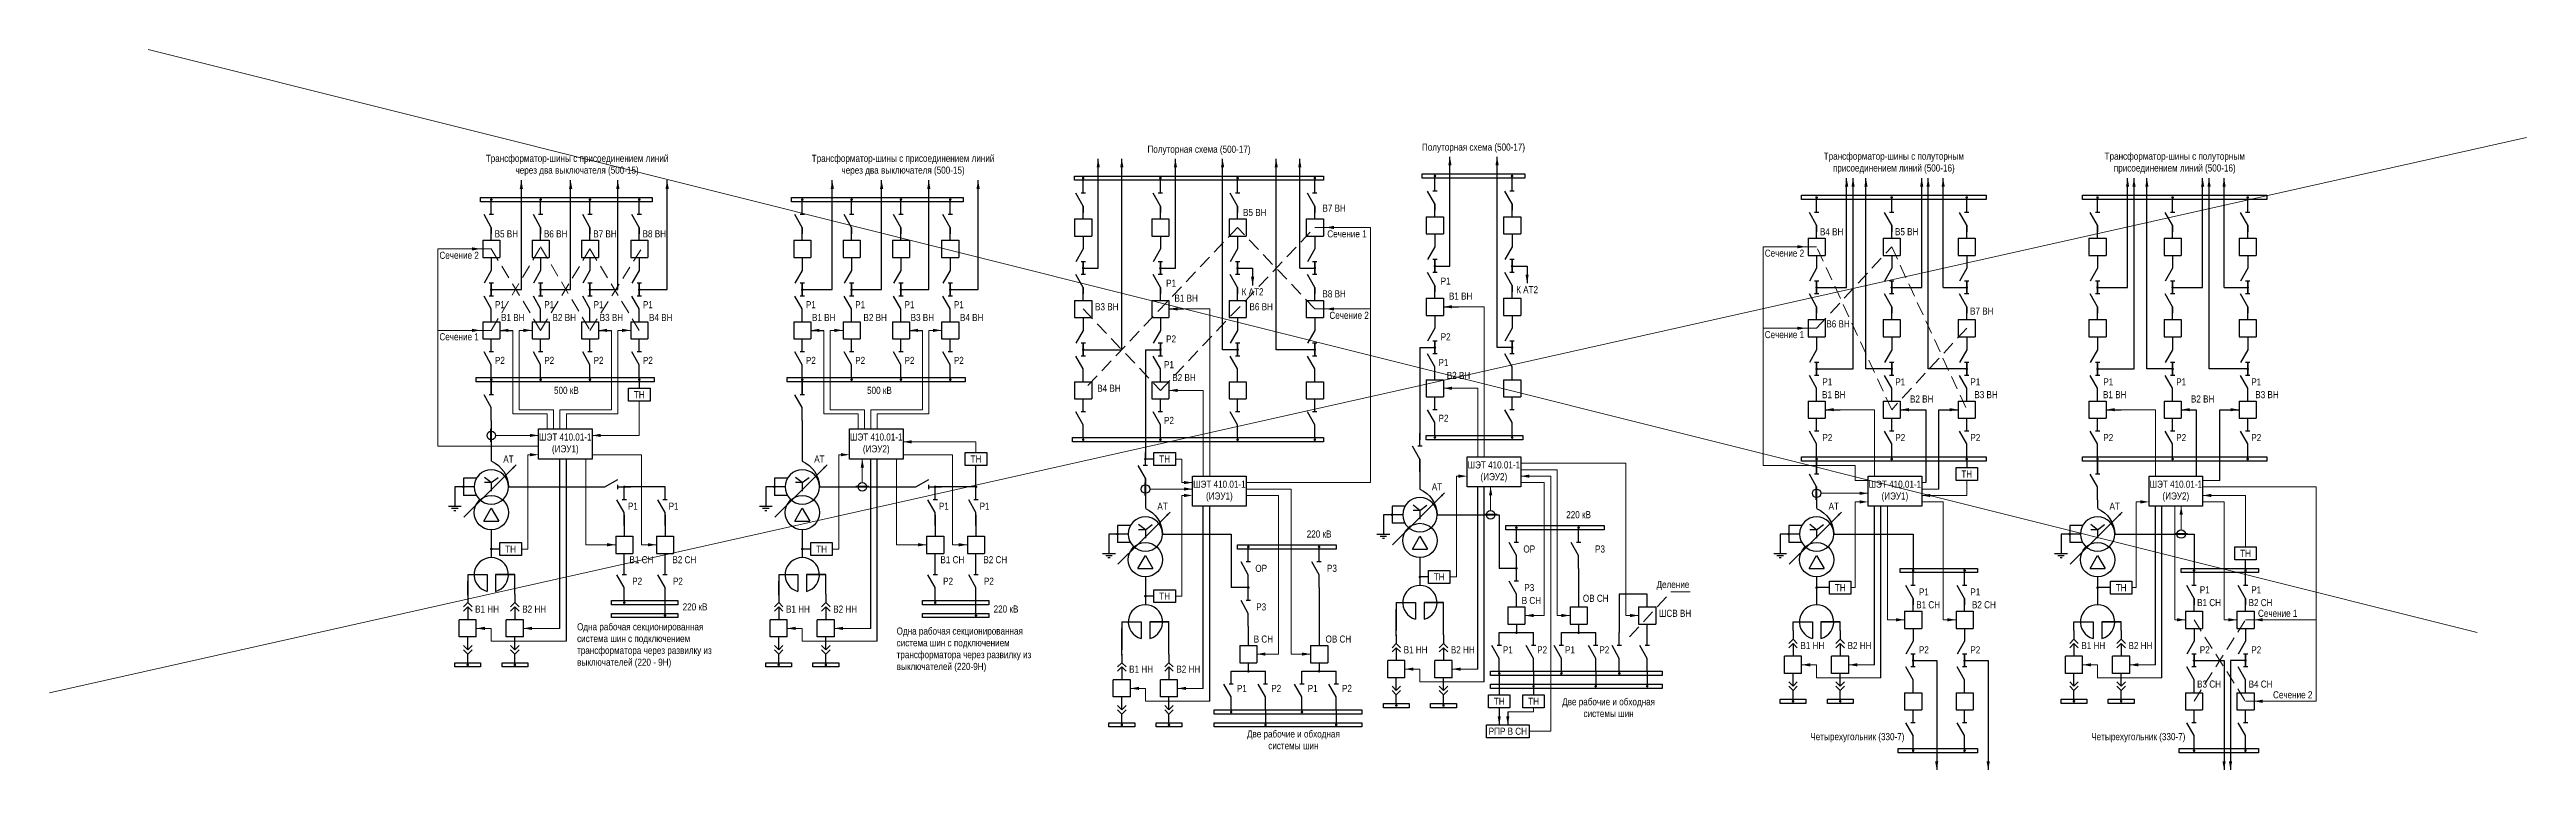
# Model space of a CAD drawing. Header units: millimetres. Extents: x 5769 to 10700, y 4225 to 6895.
# Drawn here: x 8158 to 9313, y 4593 to 4930 of the extents above; entities that cross this region are included whole.
import ezdxf
from ezdxf.enums import TextEntityAlignment as Align

# ---------------------------------------------------------------- set-up
doc = ezdxf.new("R2010")
doc.units = ezdxf.units.MM
doc.linetypes.add('HIDDEN', pattern=[9.525, 6.35, -3.175])
doc.layers.add('Основная', color=7, linetype='Continuous', lineweight=30)
doc.layers.add('Тонкая', color=7, linetype='Continuous', lineweight=13)
doc.styles.add('Narrow', font='ARIALN.TTF')
doc.styles.add('Вывод', font='tahoma.ttf', dxfattribs={"height": 2.5})
doc.styles.add('Компонент', font='ARIALN.TTF', dxfattribs={"height": 3.5})

msp = doc.modelspace()

# ---------------------------------------------------------------- texts
at = {"layer": 'Основная', "char_height": 3.3, "style": 'Narrow'}
for s, insert, width, attachment_point in [('\\pt9.9;Полуторная схема (500-17)', (8822, 4884), 91.869, 5), ('\\pt9.9;Трансформатор-шины с присоединением линий через два выключателя (500-15)', (8404, 4876), 91.869, 5), ('\\pt9.9;Трансформатор-шины с присоединением линий через два выключателя (500-15)', (8556, 4876), 91.869, 5), ('\\pt9.9;Полуторная схема (500-17)', (8694, 4883), 91.869, 5), ('\\pt9.9;Трансформатор-шины с полуторным присоединением линий (500-16)', (9018, 4877), 91.869, 5), ('\\pt9.9;Трансформатор-шины с полуторным присоединением линий (500-16)', (9149, 4877), 91.869, 5), ('\\pi-9.9,l9.9,t9.9;В5 ВН', (8720, 4854), 21.849, 5), ('\\pi-9.9,l9.9,t9.9;В7 ВН', (8757, 4856), 21.849, 5), ('\\pi-9.9,l9.9,t9.9;В5 ВН', (8371, 4844), 21.849, 5), ('\\pi-9.9,l9.9,t9.9;В6 ВН', (8394, 4844), 21.849, 5), ('\\pi-9.9,l9.9,t9.9;В7 ВН', (8417, 4844), 21.849, 5), ('\\pi-9.9,l9.9,t9.9;В8 ВН', (8440, 4844), 21.849, 5), ('\\pi-9.9,l9.9,t9.9;Сечение 1', (8763, 4844), 21.849, 5), ('\\pi-9.9,l9.9,t9.9;В4 ВН', (8989, 4845), 26.718, 5), ('\\pi-9.9,l9.9,t9.9;В5 ВН', (9024, 4845), 31.159, 5), ('\\pi-9.9,l9.9,t9.9;Сечение 2', (8349, 4834), 21.849, 5), ('\\pi-9.9,l9.9,t9.9;Сечение 2', (8967, 4835), 21.849, 5), ('\\pi-9.9,l9.9,t9.9;Р1', (8681, 4821), 10, 5), ('\\pi-9.9,l9.9,t9.9;К АТ2', (8719, 4817), 10, 5), ('\\pi-9.9,l9.9,t9.9;В8 ВН', (8757, 4816), 21.849, 5), ('\\pi-9.9,l9.9,t9.9;Р1', (8809, 4822), 10, 5), ('\\pi-9.9,l9.9,t9.9;В1 ВН', (8816, 4815), 21.849, 5), ('\\pi-9.9,l9.9,t9.9;К АТ2', (8847, 4818), 10, 5), ('\\pi-9.9,l9.9,t9.9;Р1', (8368, 4811), 10, 5), ('\\pi-9.9,l9.9,t9.9;В1 ВН', (8374, 4805), 21.849, 5), ('\\pi-9.9,l9.9,t9.9;Р1', (8391, 4811), 10, 5), ('\\pi-9.9,l9.9,t9.9;В2 ВН', (8398, 4805), 21.849, 5), ('\\pi-9.9,l9.9,t9.9;Р1', (8414, 4811), 10, 5), ('\\pi-9.9,l9.9,t9.9;В3 ВН', (8420, 4805), 21.849, 5), ('\\pi-9.9,l9.9,t9.9;Р1', (8437, 4811), 10, 5), ('\\pi-9.9,l9.9,t9.9;В4 ВН', (8443, 4805), 21.849, 5), ('\\pi-9.9,l9.9,t9.9;Р1', (8513, 4811), 10, 5), ('\\pi-9.9,l9.9,t9.9;В1 ВН', (8519, 4805), 21.849, 5), ('\\pi-9.9,l9.9,t9.9;Р1', (8536, 4811), 10, 5), ('\\pi-9.9,l9.9,t9.9;В2 ВН', (8543, 4805), 21.849, 5), ('\\pi-9.9,l9.9,t9.9;Р1', (8559, 4811), 10, 5), ('\\pi-9.9,l9.9,t9.9;В3 ВН', (8565, 4805), 21.849, 5), ('\\pi-9.9,l9.9,t9.9;Р1', (8582, 4811), 10, 5), ('\\pi-9.9,l9.9,t9.9;В4 ВН', (8588, 4805), 21.849, 5), ('\\pi-9.9,l9.9,t9.9;В3 ВН', (8651, 4810), 21.849, 5), ('\\pi-9.9,l9.9,t9.9;В1 ВН', (8688, 4814), 21.849, 5), ('\\pi-9.9,l9.9,t9.9;В6 ВН', (8723, 4810), 21.849, 5), ('\\pi-9.9,l9.9,t9.9;Сечение 2', (8764, 4806), 21.849, 5), ('\\pi-9.9,l9.9,t9.9;В7 ВН', (9059, 4808), 26.528, 5), ('\\pi-9.9,l9.9,t9.9;Сечение 1', (8349, 4796), 21.849, 5), ('\\pi-9.9,l9.9,t9.9;Р2', (8681, 4795), 10, 5), ('\\pi-9.9,l9.9,t9.9;Р2', (8809, 4796), 10, 5), ('\\pi-9.9,l9.9,t9.9;Сечение 1', (8967, 4797), 21.849, 5), ('\\pi-9.9,l9.9,t9.9;В6 ВН', (8992, 4802), 16.361, 5), ('\\pi-9.9,l9.9,t9.9;Р2', (8368, 4785), 10, 5), ('\\pi-9.9,l9.9,t9.9;Р2', (8391, 4785), 10, 5), ('\\pi-9.9,l9.9,t9.9;Р2', (8414, 4785), 10, 5), ('\\pi-9.9,l9.9,t9.9;Р2', (8437, 4785), 10, 5), ('\\pi-9.9,l9.9,t9.9;Р2', (8513, 4785), 10, 5), ('\\pi-9.9,l9.9,t9.9;Р2', (8536, 4785), 10, 5), ('\\pi-9.9,l9.9,t9.9;Р2', (8559, 4785), 10, 5), ('\\pi-9.9,l9.9,t9.9;Р2', (8582, 4785), 10, 5), ('\\pi-9.9,l9.9,t9.9;Р1', (8680, 4783), 10, 5), ('\\pi-9.9,l9.9,t9.9;Р1', (8808, 4784), 10, 5), ('\\pi-9.9,l9.9,t9.9;500 кВ', (8399, 4771), 16.501, 5), ('ТН', (8433, 4769), 10, 5), ('\\pi-9.9,l9.9,t9.9;500 кВ', (8545, 4771), 16.501, 5), ('\\pi-9.9,l9.9,t9.9;В4 ВН', (8652, 4772), 21.849, 5), ('\\pi-9.9,l9.9,t9.9;В2 ВН', (8687, 4777), 21.849, 5), ('\\pi-9.9,l9.9,t9.9;В2 ВН', (8815, 4778), 21.849, 5), ('\\pi-9.9,l9.9,t9.9;В1 ВН', (8990, 4769), 21.849, 5), ('\\pi-9.9,l9.9,t9.9;Р1', (8987, 4775), 10, 5), ('\\pi-9.9,l9.9,t9.9;Р1', (9021, 4775), 10, 5), ('\\pi-9.9,l9.9,t9.9;Р1', (9056, 4775), 10, 5), ('\\pi-9.9,l9.9,t9.9;В3 ВН', (9061, 4769), 21.849, 5), ('\\pi-9.9,l9.9,t9.9;В1 ВН', (9121, 4769), 21.849, 5), ('\\pi-9.9,l9.9,t9.9;Р1', (9118, 4775), 10, 5), ('\\pi-9.9,l9.9,t9.9;Р1', (9152, 4775), 10, 5), ('\\pi-9.9,l9.9,t9.9;Р1', (9187, 4775), 10, 5), ('\\pi-9.9,l9.9,t9.9;В3 ВН', (9192, 4769), 21.849, 5), ('\\pi-9.9,l9.9,t9.9;Р2', (8680, 4757), 10, 5), ('\\pi-9.9,l9.9,t9.9;Р2', (8808, 4758), 10, 5), ('\\pi-9.9,l9.9,t9.9;В2 ВН', (9031, 4767), 21.849, 5), ('\\pi-9.9,l9.9,t9.9;В2 ВН', (9162, 4767), 21.849, 5), ('ШЭТ 410.01-1 (ИЭУ1)', (8398.5, 4746), 25, 5), ('ШЭТ 410.01-1 (ИЭУ2)', (8543.5, 4746), 25, 5), ('\\pi-9.9,l9.9,t9.9;Р2', (8987, 4749), 10, 5), ('\\pi-9.9,l9.9,t9.9;Р2', (9021, 4749), 10, 5), ('\\pi-9.9,l9.9,t9.9;Р2', (9056, 4749), 10, 5), ('\\pi-9.9,l9.9,t9.9;Р2', (9118, 4749), 10, 5), ('\\pi-9.9,l9.9,t9.9;Р2', (9152, 4749), 10, 5), ('\\pi-9.9,l9.9,t9.9;Р2', (9187, 4749), 10, 5), ('\\pi-9.9,l9.9,t9.9;AT', (8372, 4739), 10, 5), ('\\pi-9.9,l9.9,t9.9;AT', (8517, 4739), 10, 5), ('ТН', (8590, 4739), 10, 5), ('ТН', (8678, 4739), 10, 5), ('ШЭТ 410.01-1 (ИЭУ2)', (8831.5, 4733), 25, 5), ('ШЭТ 410.01-1 (ИЭУ1)', (8703.5, 4724), 25, 5), ('\\pi-9.9,l9.9,t9.9;AT', (8805, 4726), 10, 5), ('ШЭТ 410.01-1 (ИЭУ1)', (9018.5, 4724), 25, 5), ('ТН', (9052, 4732), 10, 5), ('ШЭТ 410.01-1 (ИЭУ2)', (9149.5, 4724), 25, 5), ('\\pi-9.9,l9.9,t9.9;Р1', (8430, 4717), 10, 5), ('\\pi-9.9,l9.9,t9.9;Р1', (8449, 4717), 10, 5), ('\\pi-9.9,l9.9,t9.9;Р1', (8575, 4717), 10, 5), ('\\pi-9.9,l9.9,t9.9;Р1', (8594, 4717), 10, 5), ('\\pi-9.9,l9.9,t9.9;AT', (8677, 4717), 10, 5), ('\\pi-9.9,l9.9,t9.9;220 кВ', (8871, 4713), 53.381, 5), ('\\pi-9.9,l9.9,t9.9;AT', (8990, 4717), 10, 5), ('\\pi-9.9,l9.9,t9.9;AT', (9121, 4717), 10, 5), ('\\pi-9.9,l9.9,t9.9;220 кВ', (8750, 4704), 53.381, 5), ('ТН', (8373, 4697), 10, 5), ('\\pi-9.9,l9.9,t9.9;В1 СН', (8434, 4692), 21.849, 5), ('\\pi-9.9,l9.9,t9.9;В2 СН', (8454, 4692), 21.849, 5), ('ТН', (8518, 4697), 10, 5), ('\\pi-9.9,l9.9,t9.9;В1 СН', (8579, 4692), 21.849, 5), ('\\pi-9.9,l9.9,t9.9;В2 СН', (8599, 4692), 21.849, 5), ('\\pi-9.9,l9.9,t9.9;ОР', (8723, 4688), 10, 5), ('\\pi-9.9,l9.9,t9.9;Р3', (8756, 4688), 10, 5), ('\\pi-9.9,l9.9,t9.9;ОР', (8848, 4697), 10, 5), ('\\pi-9.9,l9.9,t9.9;Р3', (8881, 4697), 10, 5), ('ТН', (9182, 4695), 10, 5), ('\\pi-9.9,l9.9,t9.9;Р2', (8432, 4682), 10, 5), ('\\pi-9.9,l9.9,t9.9;Р2', (8451, 4682), 10, 5), ('\\pi-9.9,l9.9,t9.9;Р2', (8577, 4682), 10, 5), ('\\pi-9.9,l9.9,t9.9;Р2', (8596, 4682), 10, 5), ('ТН', (8806, 4684), 10, 5), ('\\pi-9.9,l9.9,t9.9;Р3', (8848, 4679), 10, 5), ('\\pi-9.9,l9.9,t9.9;Деление', (8915, 4680), 21.849, 5), ('ТН', (8993, 4679), 10, 5), ('\\pi-9.9,l9.9,t9.9;Р1', (9032, 4677), 10, 5), ('\\pi-9.9,l9.9,t9.9;Р1', (9056, 4677), 10, 5), ('ТН', (9124, 4679), 10, 5), ('\\pi-9.9,l9.9,t9.9;Р1', (9163, 4678), 10, 5), ('\\pi-9.9,l9.9,t9.9;Р1', (9187, 4678), 10, 5), ('\\pi-9.9,l9.9,t9.9;В1 НН', (8362, 4669), 21.849, 5), ('\\pi-9.9,l9.9,t9.9;В2 НН', (8384, 4669), 21.849, 5), ('\\pi-9.9,l9.9,t9.9;220 кВ', (8459, 4670), 16.501, 5), ('\\pi-9.9,l9.9,t9.9;В1 НН', (8507, 4669), 21.849, 5), ('\\pi-9.9,l9.9,t9.9;В2 НН', (8529, 4669), 21.849, 5), ('\\pi-9.9,l9.9,t9.9;220 кВ', (8604, 4669), 16.501, 5), ('ТН', (8678, 4675), 10, 5), ('\\pi-9.9,l9.9,t9.9;Р3', (8723, 4670), 10, 5), ('\\pi-9.9,l9.9,t9.9;В СН', (8849, 4673), 10, 5), ('\\pi-9.9,l9.9,t9.9;ОВ СН', (8879, 4674), 15.035, 5), ('\\pi-9.9,l9.9,t9.9;ШСВ ВН', (8916, 4667), 18.758, 5), ('\\pi-9.9,l9.9,t9.9;В1 СН', (9034, 4671), 21.849, 5), ('\\pi-9.9,l9.9,t9.9;В2 СН', (9060, 4671), 21.849, 5), ('\\pi-9.9,l9.9,t9.9;В1 СН', (9165, 4672), 21.849, 5), ('\\pi-9.9,l9.9,t9.9;В2 СН', (9189, 4672), 21.849, 5), ('\\pi-9.9,l9.9,t9.9;Сечение 1', (9197, 4667), 21.849, 5), ('\\pt9.9;Одна рабочая секционированная система шин с подключением трансформатора через развилку из выключателей (220 - 9Н)', (8404, 4652), 72.551, 4), ('\\pt9.9;Одна рабочая секционированная система шин с подключением трансформатора через развилку из выключателей (220-9Н)', (8553, 4650), 72.551, 4), ('\\pi-9.9,l9.9,t9.9;В СН', (8724, 4655), 10, 5), ('\\pi-9.9,l9.9,t9.9;ОВ СН', (8759, 4655), 15.035, 5), ('\\pi-9.9,l9.9,t9.9;В1 НН', (8795, 4650), 21.849, 5), ('\\pi-9.9,l9.9,t9.9;В2 НН', (8817, 4650), 21.849, 5), ('\\pi-9.9,l9.9,t9.9;Р1', (8838, 4650), 10, 5), ('\\pi-9.9,l9.9,t9.9;Р2', (8854, 4650), 10, 5), ('\\pi-9.9,l9.9,t9.9;Р1', (8867, 4650), 10, 5), ('\\pi-9.9,l9.9,t9.9;Р2', (8883, 4650), 10, 5), ('\\pi-9.9,l9.9,t9.9;В1 НН', (8980, 4652), 21.849, 5), ('\\pi-9.9,l9.9,t9.9;В2 НН', (9002, 4652), 21.849, 5), ('\\pi-9.9,l9.9,t9.9;Р2', (9032, 4650), 10, 5), ('\\pi-9.9,l9.9,t9.9;Р2', (9056, 4650), 10, 5), ('\\pi-9.9,l9.9,t9.9;В1 НН', (9111, 4652), 21.849, 5), ('\\pi-9.9,l9.9,t9.9;В2 НН', (9133, 4652), 21.849, 5), ('\\pi-9.9,l9.9,t9.9;Р2', (9163, 4650), 10, 5), ('\\pi-9.9,l9.9,t9.9;Р2', (9187, 4650), 10, 5), ('\\pi-9.9,l9.9,t9.9;В1 НН', (8667, 4641), 21.849, 5), ('\\pi-9.9,l9.9,t9.9;В2 НН', (8689, 4641), 21.849, 5), ('\\pi-9.9,l9.9,t9.9;Р1', (8714, 4632), 10, 5), ('\\pi-9.9,l9.9,t9.9;Р2', (8730, 4632), 10, 5), ('\\pi-9.9,l9.9,t9.9;Р1', (8747, 4632), 10, 5), ('\\pi-9.9,l9.9,t9.9;Р2', (8763, 4632), 10, 5), ('\\pi-9.9,l9.9,t9.9;В3 СН', (9165, 4634), 21.849, 5), ('\\pi-9.9,l9.9,t9.9;В4 СН', (9189, 4634), 21.849, 5), ('ТН', (8834, 4626), 10, 5), ('ТН', (8850, 4626), 10, 5), ('\\pt9.9;Две рабочие и обходная системы шин', (8885, 4623), 43.172, 5), ('\\pi-9.9,l9.9,t9.9;Сечение 2', (9204, 4629), 21.849, 5), ('\\pt9.9;Две рабочие и обходная системы шин', (8738, 4608), 43.172, 5), ('\\pt9.9;РПР В СН', (8838, 4612), 20, 5), ('\\pt9.9;Четырехугольник (330-7)', (9001, 4609), 91.869, 5), ('\\pt9.9;Четырехугольник (330-7)', (9132, 4609), 91.869, 5)]:
    msp.add_mtext(s, dxfattribs=dict(at, insert=insert, width=width, attachment_point=attachment_point))

# ---------------------------------------------------------------- blocks, each defined once
blk = doc.blocks.new('*U32')
at = {"color": 0}
blk.add_line((0, 0), (6, 3.4), dxfattribs=at)
blk = doc.blocks.new('*U23')
at = {"color": 0}
blk.add_line((0, -1), (0, 1), dxfattribs=at)
blk = doc.blocks.new('*U21')
at = {"color": 0}
for p, q in [((0, 3), (0, 9)), ((0, -9), (0, -3))]:
    blk.add_line(p, q, dxfattribs=at)
at = {"color": 0, "ltscale": 0.25, "rotation": 89.99999999999999}
for name, p in [('*U32', (0, -3)), ('*U23', (0, 3))]:
    blk.add_blockref(name, p, dxfattribs=at)
at = {"layer": 'Основная'}
for tag, height, style, p in [('ОУ', 3.5, 'Компонент', (-12, 0)), ('В1', 2.5, 'Вывод', (2, 7)), ('В2', 2.5, 'Вывод', (2, -7))]:
    blk.add_attdef(tag, text='', height=height, dxfattribs=dict(at, style=style)).set_placement(p, align=Align.MIDDLE_CENTER)
blk = doc.blocks.new('*U29')
at = {"color": 0}
for p, q in [((0, 0), (-8, 0)), ((-8, -8), (-8, 0)), ((0, -8), (0, 0)), ((0, -8), (-8, -8))]:
    blk.add_line(p, q, dxfattribs=at)
at = {"layer": 'Основная', "style": 'Компонент'}
blk.add_attdef('ОУ', text='', height=3.5, dxfattribs=at).set_placement((-15, -3), align=Align.MIDDLE_CENTER)
blk = doc.blocks.new('*U35')
at = {"color": 0}
for p, q in [((0, 9), (0, 3)), ((0, -3), (0, -9))]:
    blk.add_line(p, q, dxfattribs=at)
at = {"color": 0, "ltscale": 0.25, "xscale": -1, "rotation": 90}
for name, p in [('*U32', (0, 3)), ('*U23', (0, -3))]:
    blk.add_blockref(name, p, dxfattribs=at)
at = {"layer": 'Основная'}
for tag, height, style, p in [('ОУ', 3.5, 'Компонент', (-12, 0)), ('В2', 2.5, 'Вывод', (2, 7)), ('В1', 2.5, 'Вывод', (2, -7))]:
    blk.add_attdef(tag, text='', height=height, dxfattribs=dict(at, style=style)).set_placement(p, align=Align.MIDDLE_CENTER)
blk = doc.blocks.new('*U41')
at = {"ltscale": 0.25}
blk.add_circle((0, 0), 2, dxfattribs=at)
at = {"layer": 'Основная', "color": 0, "lineweight": 50}
blk.add_line((0, -3), (0, 3), dxfattribs=at)
at = {"layer": 'Основная', "style": 'Компонент'}
blk.add_attdef('ОУ', text='', height=3.5, dxfattribs=at).set_placement((-6, 0), align=Align.MIDDLE_CENTER)
blk = doc.blocks.new('*U14')
at = {"ltscale": 0.25}
for p, q in [((-3.5, -4), (0, 2)), ((0, 2), (3.5, -4)), ((-3.5, -4), (3.5, -4))]:
    blk.add_line(p, q, dxfattribs=at)
blk.add_circle((0, 0), 8, dxfattribs=at)
at = {"layer": 'Основная', "style": 'Компонент'}
blk.add_attdef('ОУ', text='', height=3.5, dxfattribs=at).set_placement((17, 0), align=Align.MIDDLE_CENTER)
blk = doc.blocks.new('*U15')
at = {"ltscale": 0.25}
for p, q in [((0, 0), (-20, 0)), ((14.4, 0), (0, 0))]:
    blk.add_line(p, q, dxfattribs=at)
blk.add_lwpolyline([(-18, 0, 1, 0, 0), (-20, 0, 0, 0, 0)], format="xyseb", dxfattribs=at)
at = {"layer": 'Основная', "style": 'Вывод'}
blk.add_attdef('ОС', text='', height=2.5, dxfattribs=at).set_placement((3, 2), align=Align.MIDDLE_CENTER)
blk = doc.blocks.new('*U68')
at = {"ltscale": 0.25}
for q in [(-3.2, 4.4), (3.2, 4.4), (0, -2), (3.2, 2)]:
    blk.add_line((0, 2), q, dxfattribs=at)
blk.add_circle((0, 0), 8, dxfattribs=at)
blk.add_arc((5.2, -0.2), 13.2, 113.2803, 179.3396, dxfattribs=at)
at = {"layer": 'Основная', "style": 'Компонент'}
blk.add_attdef('ОУ', text='', height=3.5, dxfattribs=at).set_placement((-17, 0), align=Align.MIDDLE_CENTER)
blk = doc.blocks.new('*U50')
at = {"color": 0}
for p, q in [((-3, 0), (3, 0)), ((0, 3), (0, 0)), ((-1.5, -1), (1.5, -1)), ((-0.5, -2), (0.5, -2))]:
    blk.add_line(p, q, dxfattribs=at)
blk = doc.blocks.new('*U72')
at = {"layer": 'Основная', "ltscale": 0.25}
for p, q in [((2, 2), (0, 0)), ((0, 0), (2, -2))]:
    blk.add_line(p, q, dxfattribs=at)
blk = doc.blocks.new('*U40')
at = {"color": 0}
for p, q in [((0, 6), (0, 2)), ((0, 0), (0, -6))]:
    blk.add_line(p, q, dxfattribs=at)
at = {"color": 0, "ltscale": 0.25, "xscale": -1, "rotation": 90}
for p in [(0, 2), (0, 0)]:
    blk.add_blockref('*U72', p, dxfattribs=at)
at = {"layer": 'Основная'}
for tag, height, style, p in [('ОУ2', 3.5, 'Компонент', (-5, 6)), ('В2', 2.5, 'Вывод', (3, 6)), ('ОУ1', 3.5, 'Компонент', (-5, -6)), ('В1', 2.5, 'Вывод', (3, -6))]:
    blk.add_attdef(tag, text='', height=height, dxfattribs=dict(at, style=style)).set_placement(p, align=Align.MIDDLE_CENTER)
blk = doc.blocks.new('*U42')
at = {"color": 0}
for p, q in [((0, 0), (0, 6)), ((0, -6), (0, -2))]:
    blk.add_line(p, q, dxfattribs=at)
at = {"color": 0, "ltscale": 0.25, "rotation": 89.99999999999999}
for p in [(0, 0), (0, -2)]:
    blk.add_blockref('*U72', p, dxfattribs=at)
at = {"layer": 'Основная'}
for tag, height, style, p in [('ОУ1', 3.5, 'Компонент', (-5, 6)), ('В1', 2.5, 'Вывод', (3, 6)), ('ОУ2', 3.5, 'Компонент', (-5, -6)), ('В2', 2.5, 'Вывод', (3, -6))]:
    blk.add_attdef(tag, text='', height=height, dxfattribs=dict(at, style=style)).set_placement(p, align=Align.MIDDLE_CENTER)
blk = doc.blocks.new('*U69')
at = {"color": 0}
for p, q in [((0, 3), (0, 9)), ((0, -9), (0, -3))]:
    blk.add_line(p, q, dxfattribs=at)
at = {"color": 0, "ltscale": 0.25, "rotation": 89.99999999999999}
for name, p in [('*U32', (0, -3)), ('*U23', (0, 3))]:
    blk.add_blockref(name, p, dxfattribs=at)
at = {"layer": 'Основная'}
for tag, height, style, p in [('ОУ', 3.5, 'Компонент', (-13, -1)), ('В1', 2.5, 'Вывод', (2, 7)), ('В2', 2.5, 'Вывод', (2, -7))]:
    blk.add_attdef(tag, text='', height=height, dxfattribs=dict(at, style=style)).set_placement(p, align=Align.MIDDLE_CENTER)
blk = doc.blocks.new('*U51')
at = {"ltscale": 0.25}
blk.add_circle((0, 0), 2, dxfattribs=at)
at = {"layer": 'Основная', "color": 0, "lineweight": 50}
blk.add_line((3, 0), (-3, 0), dxfattribs=at)
at = {"layer": 'Основная', "style": 'Компонент'}
blk.add_attdef('ОУ', text='', height=3.5, dxfattribs=at).set_placement((0, -6), align=Align.MIDDLE_CENTER)

# ---------------------------------------------------------------- linework, layer by layer
for p, q in [((8680, 4809), (8687, 4809)), ((8808, 4810), (8815, 4810)), ((8368, 4799), (8374, 4799)), ((8414, 4799), (8420, 4799)), ((8513, 4799), (8519, 4799)), ((8559, 4799), (8565, 4799)), ((8986, 4762), (8993, 4762)), ((9021, 4762), (9033, 4762)), ((9033, 4762), (9033, 4728)), ((9039, 4725), (9039, 4762)), ((9039, 4762), (9048, 4762)), ((9117, 4762), (9124, 4762)), ((9152, 4762), (9159, 4762)), ((9159, 4762), (9159, 4731)), ((9170, 4729), (9170, 4762)), ((9170, 4762), (9179, 4762)), ((8396, 4660), (8396, 4739)), ((8399, 4654), (8399, 4739)), ((8541, 4660), (8541, 4739)), ((8544, 4654), (8544, 4739)), ((8824, 4641), (8824, 4726)), ((8827, 4635), (8827, 4726)), ((8696, 4632), (8696, 4717)), ((8699, 4626), (8699, 4717)), ((9009, 4643), (9009, 4717)), ((9012, 4637), (9012, 4717)), ((9140, 4643), (9140, 4717)), ((9143, 4637), (9143, 4717)), ((8834, 4623), (8834, 4616)), ((8834, 4620), (8834, 4615)), ((8838, 4621), (8838, 4615))]:
    msp.add_line(p, q)
at = {"layer": 'Основная'}
for p, q in [((8647, 4828), (8647, 4879)), ((8658, 4790), (8658, 4879)), ((8683, 4828), (8683, 4879)), ((8705, 4790), (8705, 4879)), ((8730, 4790), (8730, 4879)), ((8741, 4828), (8741, 4879)), ((8811, 4829), (8811, 4880)), ((8833, 4791), (8833, 4880)), ((8378, 4818), (8378, 4869)), ((8401, 4818), (8401, 4869)), ((8423, 4818), (8423, 4869)), ((8446, 4818), (8446, 4869)), ((8523, 4818), (8523, 4869)), ((8546, 4818), (8546, 4869)), ((8568, 4818), (8568, 4869)), ((8591, 4818), (8591, 4869)), ((8640, 4869), (8640, 4870)), ((8676, 4869), (8676, 4870)), ((8712, 4869), (8712, 4870)), ((8748, 4869), (8748, 4870)), ((8804, 4870), (8804, 4871)), ((8840, 4870), (8840, 4871)), ((8996, 4819), (8996, 4870)), ((8999, 4781), (8999, 4870)), ((9005, 4781), (9005, 4870)), ((9031, 4819), (9031, 4870)), ((9034, 4781), (9034, 4870)), ((9041, 4819), (9041, 4870)), ((9127, 4819), (9127, 4870)), ((9130, 4781), (9130, 4870)), ((9136, 4781), (9136, 4870)), ((9162, 4819), (9162, 4870)), ((9165, 4781), (9165, 4870)), ((9172, 4819), (9172, 4870)), ((8364, 4859), (8364, 4860)), ((8387, 4859), (8387, 4860)), ((8410, 4859), (8410, 4860)), ((8433, 4859), (8433, 4860)), ((8509, 4859), (8509, 4860)), ((8532, 4859), (8532, 4860)), ((8555, 4859), (8555, 4860)), ((8578, 4859), (8578, 4860)), ((8640, 4857), (8640, 4854)), ((8676, 4857), (8676, 4854)), ((8712, 4857), (8712, 4854)), ((8748, 4857), (8748, 4854)), ((8804, 4858), (8804, 4855)), ((8840, 4858), (8840, 4855)), ((8982, 4860), (8982, 4861)), ((9017, 4860), (9017, 4861)), ((9052, 4860), (9052, 4861)), ((9113, 4860), (9113, 4861)), ((9148, 4860), (9148, 4861)), ((9183, 4860), (9183, 4861)), ((8364, 4847), (8364, 4844)), ((8387, 4847), (8387, 4844)), ((8410, 4847), (8410, 4844)), ((8433, 4847), (8433, 4844)), ((8509, 4847), (8509, 4844)), ((8532, 4847), (8532, 4844)), ((8555, 4847), (8555, 4844)), ((8578, 4847), (8578, 4844)), ((8982, 4848), (8982, 4845)), ((9017, 4848), (9017, 4845)), ((9052, 4848), (9052, 4845)), ((9113, 4848), (9113, 4845)), ((9148, 4848), (9148, 4845)), ((9183, 4848), (9183, 4845)), ((8640, 4828), (8647, 4828)), ((8676, 4828), (8683, 4828)), ((8712, 4828), (8719, 4828)), ((8719, 4828), (8719, 4820)), ((8741, 4828), (8748, 4828)), ((8804, 4829), (8811, 4829)), ((8840, 4829), (8847, 4829)), ((8847, 4829), (8847, 4821)), ((8364, 4818), (8378, 4818)), ((8387, 4818), (8401, 4818)), ((8410, 4818), (8423, 4818)), ((8433, 4818), (8446, 4818)), ((8509, 4818), (8523, 4818)), ((8532, 4818), (8546, 4818)), ((8555, 4818), (8568, 4818)), ((8578, 4818), (8591, 4818)), ((8640, 4819), (8640, 4816)), ((8676, 4819), (8676, 4816)), ((8712, 4819), (8712, 4816)), ((8748, 4819), (8748, 4816)), ((8804, 4820), (8804, 4817)), ((8840, 4820), (8840, 4817)), ((8982, 4819), (8996, 4819)), ((9017, 4819), (9031, 4819)), ((9041, 4819), (9052, 4819)), ((9113, 4819), (9127, 4819)), ((9148, 4819), (9162, 4819)), ((9172, 4819), (9183, 4819)), ((8982, 4810), (8982, 4807)), ((9017, 4810), (9017, 4807)), ((9052, 4810), (9052, 4807)), ((9113, 4810), (9113, 4807)), ((9148, 4810), (9148, 4807)), ((9183, 4810), (9183, 4807)), ((8364, 4789), (8364, 4793)), ((8387, 4789), (8387, 4793)), ((8410, 4789), (8410, 4793)), ((8433, 4789), (8433, 4793)), ((8509, 4789), (8509, 4793)), ((8532, 4789), (8532, 4793)), ((8555, 4789), (8555, 4793)), ((8578, 4789), (8578, 4793)), ((8640, 4790), (8658, 4790)), ((8669, 4790), (8669, 4747)), ((8669, 4790), (8676, 4790)), ((8712, 4790), (8705, 4790)), ((8748, 4790), (8730, 4790)), ((8797, 4791), (8797, 4748)), ((8797, 4791), (8804, 4791)), ((8840, 4791), (8833, 4791)), ((8364, 4775), (8364, 4777)), ((8364, 4775), (8364, 4769)), ((8387, 4777), (8387, 4776)), ((8410, 4777), (8410, 4776)), ((8433, 4777), (8433, 4775)), ((8433, 4775), (8433, 4772)), ((8509, 4775), (8509, 4777)), ((8509, 4775), (8509, 4769)), ((8532, 4777), (8532, 4776)), ((8555, 4777), (8555, 4776)), ((8578, 4777), (8578, 4775)), ((8982, 4781), (8999, 4781)), ((9017, 4781), (9005, 4781)), ((9052, 4781), (9034, 4781)), ((9113, 4781), (9130, 4781)), ((9148, 4781), (9136, 4781)), ((9183, 4781), (9165, 4781)), ((8640, 4761), (8640, 4765)), ((8676, 4761), (8676, 4765)), ((8712, 4761), (8712, 4765)), ((8748, 4761), (8748, 4765)), ((8804, 4762), (8804, 4766)), ((8840, 4762), (8840, 4766)), ((8364, 4757), (8364, 4742)), ((8509, 4757), (8509, 4742)), ((8640, 4749), (8640, 4748)), ((8676, 4749), (8676, 4748)), ((8712, 4749), (8712, 4748)), ((8748, 4749), (8748, 4748)), ((8797, 4748), (8797, 4748)), ((8804, 4750), (8804, 4749)), ((8840, 4750), (8840, 4749)), ((8982, 4752), (8982, 4756)), ((9017, 4752), (9017, 4756)), ((9052, 4752), (9052, 4756)), ((9113, 4752), (9113, 4756)), ((9148, 4752), (9148, 4756)), ((9183, 4752), (9183, 4756)), ((8364, 4742), (8364, 4738)), ((8509, 4742), (8509, 4738)), ((8590, 4726), (8590, 4736)), ((8669, 4747), (8669, 4739)), ((8673, 4739), (8669, 4739)), ((8797, 4739), (8797, 4729)), ((8982, 4738), (8982, 4740)), ((8982, 4738), (8982, 4732)), ((9017, 4739), (9017, 4740)), ((9052, 4738), (9052, 4740)), ((9052, 4738), (9052, 4735)), ((9113, 4738), (9113, 4740)), ((9113, 4738), (9113, 4732)), ((9148, 4739), (9148, 4740)), ((9183, 4739), (9183, 4740)), ((8445, 4726), (8426, 4726)), ((8590, 4726), (8571, 4726)), ((8669, 4730), (8669, 4720)), ((8797, 4729), (8797, 4725)), ((8426, 4713), (8426, 4703)), ((8445, 4713), (8445, 4703)), ((8571, 4713), (8571, 4703)), ((8590, 4713), (8590, 4703)), ((8669, 4720), (8669, 4716)), ((8834, 4713), (8834, 4688)), ((8982, 4720), (8982, 4716)), ((9113, 4720), (9113, 4716)), ((8364, 4706), (8364, 4693)), ((8509, 4706), (8509, 4693)), ((8709, 4704), (8709, 4679)), ((8842, 4706), (8842, 4707)), ((8871, 4706), (8871, 4707)), ((9027, 4704), (9027, 4687)), ((9158, 4704), (9158, 4687)), ((8368, 4697), (8364, 4697)), ((8426, 4691), (8426, 4695)), ((8445, 4691), (8445, 4695)), ((8513, 4697), (8509, 4697)), ((8571, 4691), (8571, 4695)), ((8590, 4691), (8590, 4695)), ((8717, 4697), (8717, 4698)), ((8750, 4697), (8750, 4698)), ((8797, 4693), (8797, 4680)), ((9182, 4687), (9182, 4692)), ((8353, 4685), (8353, 4672)), ((8353, 4675.5), (8353, 4682)), ((8498, 4685), (8498, 4672)), ((8498, 4675.5), (8498, 4682)), ((8669, 4684), (8669, 4671)), ((8717, 4679), (8709, 4679)), ((8750, 4679), (8750, 4661)), ((8801, 4684), (8797, 4684)), ((8842, 4688), (8834, 4688)), ((8871, 4688), (8871, 4670)), ((8982, 4684), (8982, 4671)), ((8988, 4679), (8982, 4679)), ((9027, 4686), (9027, 4687)), ((9051, 4686), (9051, 4687)), ((9113, 4684), (9113, 4671)), ((9119, 4679), (9113, 4679)), ((9158, 4686), (9158, 4687)), ((9182, 4686), (9182, 4687)), ((8426, 4673), (8426, 4672)), ((8445, 4667), (8445, 4673)), ((8445, 4667), (8445, 4666)), ((8571, 4673), (8571, 4672)), ((8590, 4667), (8590, 4673)), ((8590, 4667), (8590, 4666)), ((8673, 4675), (8669, 4675)), ((8786, 4672), (8786, 4659)), ((8786, 4656.5), (8786, 4669)), ((8903, 4676), (8890, 4676)), ((8890, 4676), (8890, 4658)), ((8903, 4670), (8903, 4676)), ((9027, 4674), (9027, 4671)), ((9051, 4674), (9051, 4671)), ((9158, 4674), (9158, 4671)), ((9182, 4674), (9182, 4671)), ((8658, 4663), (8658, 4650)), ((8658, 4647.5), (8658, 4660)), ((8717, 4661), (8717, 4652)), ((8750, 4661), (8750, 4652)), ((8834, 4658), (8842, 4658)), ((8842, 4662), (8842, 4658)), ((8842, 4658), (8850, 4658)), ((8863, 4658), (8871, 4658)), ((8871, 4662), (8871, 4658)), ((8871, 4658), (8879, 4658)), ((8903, 4658), (8903, 4662)), ((8353, 4644), (8353, 4643)), ((8375, 4644), (8375, 4643)), ((8498, 4644), (8498, 4643)), ((8520, 4644), (8520, 4643)), ((8717, 4644), (8717, 4640)), ((8750, 4644), (8750, 4640)), ((9027, 4645), (9038, 4645)), ((9038, 4645), (9038, 4594)), ((9051, 4645), (9062, 4645)), ((9062, 4645), (9062, 4594)), ((9158, 4645), (9172, 4645)), ((9172, 4645), (9172, 4594)), ((9182, 4645), (9175, 4645)), ((9175, 4645), (9175, 4594)), ((8709, 4640), (8717, 4640)), ((8717, 4640), (8725, 4640)), ((8742, 4640), (8750, 4640)), ((8750, 4640), (8758, 4640)), ((8834, 4640), (8834, 4639)), ((8834, 4639), (8834, 4629)), ((8850, 4640), (8850, 4634)), ((8850, 4634), (8850, 4633)), ((8850, 4633), (8850, 4629)), ((8863, 4640), (8863, 4639)), ((8879, 4640), (8879, 4634)), ((8879, 4634), (8879, 4633)), ((8890, 4640), (8890, 4639)), ((8903, 4640), (8903, 4634)), ((8903, 4634), (8903, 4633)), ((8709, 4622), (8709, 4621)), ((8725, 4622), (8725, 4616)), ((8742, 4622), (8742, 4621)), ((8758, 4622), (8758, 4616)), ((8786, 4625), (8786, 4624)), ((8808, 4625), (8808, 4624)), ((8971, 4626), (8971, 4627)), ((8993, 4626), (8993, 4627)), ((9027, 4616), (9027, 4620)), ((9051, 4616), (9051, 4620)), ((9102, 4626), (9102, 4627)), ((9124, 4626), (9124, 4627)), ((9158, 4616), (9158, 4620)), ((9182, 4616), (9182, 4620)), ((8658, 4616), (8658, 4615)), ((8680, 4616), (8680, 4615)), ((8725, 4616), (8725, 4615)), ((8758, 4616), (8758, 4615)), ((9027, 4602), (9027, 4604)), ((9051, 4604), (9051, 4603)), ((9051, 4602), (9051, 4603)), ((9158, 4602), (9158, 4604)), ((9182, 4604), (9182, 4603)), ((9182, 4602), (9182, 4603))]:
    msp.add_line(p, q, dxfattribs=at)
at = {"layer": 'Основная', "ltscale": 0.25}
for p, q in [((8971, 4659), (8971, 4663)), ((8993, 4659), (8993, 4663)), ((9102, 4659), (9102, 4663)), ((9124, 4659), (9124, 4663))]:
    msp.add_line(p, q, dxfattribs=at)
at = {"layer": 'Основная'}
for points in [[(8636, 4871), (8752, 4871), (8752, 4869), (8636, 4869)], [(8798, 4872), (8846, 4872), (8846, 4870), (8798, 4870)], [(8359, 4861), (8439, 4861), (8439, 4859), (8359, 4859)], [(8504, 4861), (8584, 4861), (8584, 4859), (8504, 4859)], [(8975, 4862), (9061, 4862), (9061, 4860), (8975, 4860)], [(9106, 4862), (9192, 4862), (9192, 4860), (9106, 4860)], [(8357, 4777), (8440, 4777), (8440, 4775), (8357, 4775)], [(8428, 4772), (8438, 4772), (8438, 4766), (8428, 4766)], [(8502, 4777), (8585, 4777), (8585, 4775), (8502, 4775)], [(8386, 4753), (8411, 4753), (8411, 4739), (8386, 4739)], [(8531, 4753), (8556, 4753), (8556, 4739), (8531, 4739)], [(8635, 4749), (8752, 4749), (8752, 4747), (8635, 4747)], [(8800, 4750), (8845, 4750), (8845, 4748), (8800, 4748)], [(8585, 4742), (8595, 4742), (8595, 4736), (8585, 4736)], [(8673, 4742), (8683, 4742), (8683, 4736), (8673, 4736)], [(8819, 4740), (8844, 4740), (8844, 4726), (8819, 4726)], [(8975, 4740), (9061, 4740), (9061, 4738), (8975, 4738)], [(9106, 4740), (9192, 4740), (9192, 4738), (9106, 4738)], [(8691, 4731), (8716, 4731), (8716, 4717), (8691, 4717)], [(9006, 4731), (9031, 4731), (9031, 4717), (9006, 4717)], [(9047, 4735), (9057, 4735), (9057, 4729), (9047, 4729)], [(9137, 4731), (9162, 4731), (9162, 4717), (9137, 4717)], [(8837, 4708), (8883, 4708), (8883, 4706), (8837, 4706)], [(8368, 4700), (8378, 4700), (8378, 4694), (8368, 4694)], [(8513, 4700), (8523, 4700), (8523, 4694), (8513, 4694)], [(8712, 4699), (8758, 4699), (8758, 4697), (8712, 4697)], [(9177, 4698), (9187, 4698), (9187, 4692), (9177, 4692)], [(8673, 4678), (8683, 4678), (8683, 4672), (8673, 4672)], [(8801, 4687), (8811, 4687), (8811, 4681), (8801, 4681)], [(8988, 4682), (8998, 4682), (8998, 4676), (8988, 4676)], [(9021, 4688), (9057, 4688), (9057, 4686), (9021, 4686)], [(9119, 4682), (9129, 4682), (9129, 4676), (9119, 4676)], [(9152, 4688), (9188, 4688), (9188, 4686), (9152, 4686)], [(8420, 4673), (8451, 4673), (8451, 4671), (8420, 4671)], [(8420, 4667), (8451, 4667), (8451, 4665), (8420, 4665)], [(8565, 4673), (8596, 4673), (8596, 4671), (8565, 4671)], [(8565, 4667), (8596, 4667), (8596, 4665), (8565, 4665)], [(8347, 4644), (8359, 4644), (8359, 4642), (8347, 4642)], [(8369, 4644), (8381, 4644), (8381, 4642), (8369, 4642)], [(8492, 4644), (8504, 4644), (8504, 4642), (8492, 4642)], [(8514, 4644), (8526, 4644), (8526, 4642), (8514, 4642)], [(8830, 4640), (8910, 4640), (8910, 4638), (8830, 4638)], [(8830, 4634), (8910, 4634), (8910, 4632), (8830, 4632)], [(8701, 4622), (8770, 4622), (8770, 4620), (8701, 4620)], [(8780, 4625), (8792, 4625), (8792, 4623), (8780, 4623)], [(8802, 4625), (8814, 4625), (8814, 4623), (8802, 4623)], [(8829, 4629), (8839, 4629), (8839, 4623), (8829, 4623)], [(8845, 4629), (8855, 4629), (8855, 4623), (8845, 4623)], [(8965, 4627), (8977, 4627), (8977, 4625), (8965, 4625)], [(8987, 4627), (8999, 4627), (8999, 4625), (8987, 4625)], [(9096, 4627), (9108, 4627), (9108, 4625), (9096, 4625)], [(9118, 4627), (9130, 4627), (9130, 4625), (9118, 4625)], [(8652, 4616), (8664, 4616), (8664, 4614), (8652, 4614)], [(8674, 4616), (8686, 4616), (8686, 4614), (8674, 4614)], [(8701, 4616), (8770, 4616), (8770, 4614), (8701, 4614)], [(8828, 4615), (8848, 4615), (8848, 4609), (8828, 4609)], [(9020, 4604), (9057, 4604), (9057, 4602), (9020, 4602)], [(9151, 4604), (9188, 4604), (9188, 4602), (9151, 4602)]]:
    msp.add_lwpolyline(points, close=True, dxfattribs=at)
at = {"layer": 'Основная', "ltscale": 0.25, "const_width": 0.6}
for points in [[(8639.7, 4870, 1), (8640.3, 4870, 1)], [(8675.7, 4870, 1), (8676.3, 4870, 1)], [(8711.7, 4870, 1), (8712.3, 4870, 1)], [(8747.7, 4870, 1), (8748.3, 4870, 1)], [(8803.7, 4871, 1), (8804.3, 4871, 1)], [(8839.7, 4871, 1), (8840.3, 4871, 1)], [(8363.7, 4860, 1), (8364.3, 4860, 1)], [(8386.7, 4860, 1), (8387.3, 4860, 1)], [(8409.7, 4860, 1), (8410.3, 4860, 1)], [(8432.7, 4860, 1), (8433.3, 4860, 1)], [(8508.7, 4860, 1), (8509.3, 4860, 1)], [(8531.7, 4860, 1), (8532.3, 4860, 1)], [(8554.7, 4860, 1), (8555.3, 4860, 1)], [(8577.7, 4860, 1), (8578.3, 4860, 1)], [(8981.7, 4861, 1), (8982.3, 4861, 1)], [(9016.7, 4861, 1), (9017.3, 4861, 1)], [(9051.7, 4861, 1), (9052.3, 4861, 1)], [(9112.7, 4861, 1), (9113.3, 4861, 1)], [(9147.7, 4861, 1), (9148.3, 4861, 1)], [(9182.7, 4861, 1), (9183.3, 4861, 1)], [(8640.3, 4828, 1), (8639.7, 4828, 1)], [(8676.3, 4828, 1), (8675.7, 4828, 1)], [(8712.3, 4828, 1), (8711.7, 4828, 1)], [(8748.3, 4828, 1), (8747.7, 4828, 1)], [(8804.3, 4829, 1), (8803.7, 4829, 1)], [(8840.3, 4829, 1), (8839.7, 4829, 1)], [(8364.3, 4818, 1), (8363.7, 4818, 1)], [(8387.3, 4818, 1), (8386.7, 4818, 1)], [(8410.3, 4818, 1), (8409.7, 4818, 1)], [(8433.3, 4818, 1), (8432.7, 4818, 1)], [(8509.3, 4818, 1), (8508.7, 4818, 1)], [(8532.3, 4818, 1), (8531.7, 4818, 1)], [(8555.3, 4818, 1), (8554.7, 4818, 1)], [(8578.3, 4818, 1), (8577.7, 4818, 1)], [(8982.3, 4819, 1), (8981.7, 4819, 1)], [(9017.3, 4819, 1), (9016.7, 4819, 1)], [(9052.3, 4819, 1), (9051.7, 4819, 1)], [(9113.3, 4819, 1), (9112.7, 4819, 1)], [(9148.3, 4819, 1), (9147.7, 4819, 1)], [(9183.3, 4819, 1), (9182.7, 4819, 1)], [(8640.3, 4790, 1), (8639.7, 4790, 1)], [(8676.3, 4790, 1), (8675.7, 4790, 1)], [(8712.3, 4790, 1), (8711.7, 4790, 1)], [(8748.3, 4790, 1), (8747.7, 4790, 1)], [(8804.3, 4791, 1), (8803.7, 4791, 1)], [(8840.3, 4791, 1), (8839.7, 4791, 1)], [(8363.7, 4776, 1), (8364.3, 4776, 1)], [(8386.7, 4776, 1), (8387.3, 4776, 1)], [(8409.7, 4776, 1), (8410.3, 4776, 1)], [(8432.7, 4776, 1), (8433.3, 4776, 1)], [(8508.7, 4776, 1), (8509.3, 4776, 1)], [(8531.7, 4776, 1), (8532.3, 4776, 1)], [(8554.7, 4776, 1), (8555.3, 4776, 1)], [(8577.7, 4776, 1), (8578.3, 4776, 1)], [(8982.3, 4781, 1), (8981.7, 4781, 1)], [(9017.3, 4781, 1), (9016.7, 4781, 1)], [(9052.3, 4781, 1), (9051.7, 4781, 1)], [(9113.3, 4781, 1), (9112.7, 4781, 1)], [(9148.3, 4781, 1), (9147.7, 4781, 1)], [(9183.3, 4781, 1), (9182.7, 4781, 1)], [(8639.7, 4748, 1), (8640.3, 4748, 1)], [(8675.7, 4748, 1), (8676.3, 4748, 1)], [(8711.7, 4748, 1), (8712.3, 4748, 1)], [(8747.7, 4748, 1), (8748.3, 4748, 1)], [(8803.7, 4749, 1), (8804.3, 4749, 1)], [(8839.7, 4749, 1), (8840.3, 4749, 1)], [(8669.3, 4739, 1), (8668.7, 4739, 1)], [(8981.7, 4739, 1), (8982.3, 4739, 1)], [(9016.7, 4739, 1), (9017.3, 4739, 1)], [(9051.7, 4739, 1), (9052.3, 4739, 1)], [(9112.7, 4739, 1), (9113.3, 4739, 1)], [(9147.7, 4739, 1), (9148.3, 4739, 1)], [(9182.7, 4739, 1), (9183.3, 4739, 1)], [(8350.7, 4726, 1), (8351.3, 4726, 1)], [(8425.7, 4726, 1), (8426.3, 4726, 1)], [(8495.7, 4726, 1), (8496.3, 4726, 1)], [(8570.7, 4726, 1), (8571.3, 4726, 1)], [(8589.7, 4726, 1), (8590.3, 4726, 1)], [(8783.7, 4713, 1), (8784.3, 4713, 1)], [(8655.7, 4704, 1), (8656.3, 4704, 1)], [(8841.7, 4707, 1), (8842.3, 4707, 1)], [(8870.7, 4707, 1), (8871.3, 4707, 1)], [(8968.7, 4704, 1), (8969.3, 4704, 1)], [(9099.7, 4704, 1), (9100.3, 4704, 1)], [(8363.7, 4697, 1), (8364.3, 4697, 1)], [(8508.7, 4697, 1), (8509.3, 4697, 1)], [(8716.7, 4698, 1), (8717.3, 4698, 1)], [(8749.7, 4698, 1), (8750.3, 4698, 1)], [(8717.3, 4679, 1), (8716.7, 4679, 1)], [(8796.7, 4684, 1), (8797.3, 4684, 1)], [(8842.3, 4688, 1), (8841.7, 4688, 1)], [(8981.7, 4679, 1), (8982.3, 4679, 1)], [(9026.7, 4687, 1), (9027.3, 4687, 1)], [(9050.7, 4687, 1), (9051.3, 4687, 1)], [(9112.7, 4679, 1), (9113.3, 4679, 1)], [(9157.7, 4687, 1), (9158.3, 4687, 1)], [(9181.7, 4687, 1), (9182.3, 4687, 1)], [(8425.7, 4672, 1), (8426.3, 4672, 1)], [(8444.7, 4666, 1), (8445.3, 4666, 1)], [(8570.7, 4672, 1), (8571.3, 4672, 1)], [(8589.7, 4666, 1), (8590.3, 4666, 1)], [(8668.7, 4675, 1), (8669.3, 4675, 1)], [(8842.3, 4658, 1), (8841.7, 4658, 1)], [(8871.3, 4658, 1), (8870.7, 4658, 1)], [(8352.7, 4643, 1), (8353.3, 4643, 1)], [(8374.7, 4643, 1), (8375.3, 4643, 1)], [(8497.7, 4643, 1), (8498.3, 4643, 1)], [(8519.7, 4643, 1), (8520.3, 4643, 1)], [(9027.3, 4645, 1), (9026.7, 4645, 1)], [(9051.3, 4645, 1), (9050.7, 4645, 1)], [(9158.3, 4645, 1), (9157.7, 4645, 1)], [(9182.3, 4645, 1), (9181.7, 4645, 1)], [(8717.3, 4640, 1), (8716.7, 4640, 1)], [(8750.3, 4640, 1), (8749.7, 4640, 1)], [(8833.7, 4639, 1), (8834.3, 4639, 1)], [(8849.7, 4633, 1), (8850.3, 4633, 1)], [(8862.7, 4639, 1), (8863.3, 4639, 1)], [(8878.7, 4633, 1), (8879.3, 4633, 1)], [(8889.7, 4639, 1), (8890.3, 4639, 1)], [(8902.7, 4633, 1), (8903.3, 4633, 1)], [(8708.7, 4621, 1), (8709.3, 4621, 1)], [(8741.7, 4621, 1), (8742.3, 4621, 1)], [(8785.7, 4624, 1), (8786.3, 4624, 1)], [(8807.7, 4624, 1), (8808.3, 4624, 1)], [(8970.7, 4626, 1), (8971.3, 4626, 1)], [(8992.7, 4626, 1), (8993.3, 4626, 1)], [(9101.7, 4626, 1), (9102.3, 4626, 1)], [(9123.7, 4626, 1), (9124.3, 4626, 1)], [(8657.7, 4615, 1), (8658.3, 4615, 1)], [(8679.7, 4615, 1), (8680.3, 4615, 1)], [(8724.7, 4615, 1), (8725.3, 4615, 1)], [(8757.7, 4615, 1), (8758.3, 4615, 1)], [(9026.7, 4603, 1), (9027.3, 4603, 1)], [(9050.7, 4603, 1), (9051.3, 4603, 1)], [(9157.7, 4603, 1), (9158.3, 4603, 1)], [(9181.7, 4603, 1), (9182.3, 4603, 1)]]:
    msp.add_lwpolyline(points, format="xyb", close=True, dxfattribs=at)
at = {"layer": 'Основная'}
for points in [[(8351, 4726), (8347, 4726)], [(8347, 4726), (8347, 4720)], [(8356, 4726), (8350, 4726)], [(8357, 4730), (8351, 4730)], [(8351, 4730), (8351, 4722)], [(8372, 4726), (8390, 4726)], [(8390, 4726), (8417, 4726)], [(8496, 4726), (8492, 4726)], [(8492, 4726), (8492, 4720)], [(8501, 4726), (8495, 4726)], [(8502, 4730), (8496, 4730)], [(8496, 4730), (8496, 4722)], [(8517, 4726), (8535, 4726)], [(8535, 4726), (8562, 4726)], [(8357, 4722), (8351, 4722)], [(8502, 4722), (8496, 4722)], [(8784, 4713), (8780, 4713)], [(8780, 4713), (8780, 4707)], [(8789, 4713), (8783, 4713)], [(8790, 4717), (8784, 4717)], [(8784, 4717), (8784, 4709)], [(8805, 4713), (8823, 4713)], [(8823, 4713), (8834, 4713)], [(8364, 4706), (8364, 4698)], [(8509, 4706), (8509, 4698)], [(8656, 4704), (8652, 4704)], [(8652, 4704), (8652, 4698)], [(8661, 4704), (8655, 4704)], [(8662, 4708), (8656, 4708)], [(8656, 4708), (8656, 4700)], [(8677, 4704), (8695, 4704)], [(8695, 4704), (8709, 4704)], [(8790, 4709), (8784, 4709)], [(8969, 4704), (8965, 4704)], [(8965, 4704), (8965, 4698)], [(8974, 4704), (8968, 4704)], [(8975, 4708), (8969, 4708)], [(8969, 4708), (8969, 4700)], [(8990, 4704), (9008, 4704)], [(9008, 4704), (9027, 4704)], [(9100, 4704), (9096, 4704)], [(9096, 4704), (9096, 4698)], [(9105, 4704), (9099, 4704)], [(9106, 4708), (9100, 4708)], [(9100, 4708), (9100, 4700)], [(9121, 4704), (9139, 4704)], [(9139, 4704), (9158, 4704)], [(8662, 4700), (8656, 4700)], [(8797, 4693), (8797, 4685)], [(8975, 4700), (8969, 4700)], [(9106, 4700), (9100, 4700)], [(8353, 4685.1), (8362, 4685.1), (8362, 4677.3)], [(8353, 4685.1), (8362, 4685.1)], [(8375, 4685.1), (8366, 4685.1), (8366, 4677.3)], [(8366, 4685.1), (8375, 4685.1)], [(8375, 4676), (8375, 4685.1)], [(8498, 4685.1), (8507, 4685.1), (8507, 4677.3)], [(8498, 4685.1), (8507, 4685.1)], [(8520, 4685.1), (8511, 4685.1), (8511, 4677.3)], [(8511, 4685.1), (8520, 4685.1)], [(8520, 4676), (8520, 4685.1)], [(8669, 4684), (8669, 4676)], [(8982, 4684), (8982, 4676)], [(9113, 4684), (9113, 4676)], [(8786, 4672.1), (8795, 4672.1), (8795, 4664.3)], [(8786, 4672.1), (8795, 4672.1)], [(8808, 4672.1), (8799, 4672.1), (8799, 4664.3)], [(8799, 4672.1), (8808, 4672.1)], [(8808, 4657), (8808, 4672.1)], [(8658, 4663.1), (8667, 4663.1), (8667, 4655.3)], [(8658, 4663.1), (8667, 4663.1)], [(8680, 4663.1), (8671, 4663.1), (8671, 4655.3)], [(8671, 4663.1), (8680, 4663.1)], [(8680, 4648), (8680, 4663.1)], [(8971, 4663.1), (8980, 4663.1), (8980, 4655.3)], [(8971, 4663.1), (8980, 4663.1)], [(8993, 4663.1), (8984, 4663.1), (8984, 4655.3)], [(8984, 4663.1), (8993, 4663.1)], [(9102, 4663.1), (9111, 4663.1), (9111, 4655.3)], [(9102, 4663.1), (9111, 4663.1)], [(9124, 4663.1), (9115, 4663.1), (9115, 4655.3)], [(9115, 4663.1), (9124, 4663.1)]]:
    msp.add_lwpolyline(points, dxfattribs=at)
at = {"layer": 'Основная', "ltscale": 0.25}
for centre in [(8364, 4685), (8509, 4685), (8797, 4672), (8669, 4663), (8982, 4663), (9113, 4663)]:
    msp.add_arc(centre, 8, 284.4775, 255.5225, dxfattribs=at)
at = {"layer": 'Тонкая'}
for p, q in [((8204, 4930), (9290, 4658)), ((9313, 4889), (8158, 4630)), ((8748, 4847), (8774, 4847)), ((8774, 4847), (8774, 4728)), ((8364, 4837), (8339, 4837)), ((8339, 4745), (8339, 4837)), ((8982, 4838), (8957, 4838)), ((8957, 4838), (8957, 4736)), ((8687, 4809), (8699, 4809)), ((8699, 4809), (8699, 4731)), ((8748, 4809), (8774, 4809)), ((8815, 4810), (8827, 4810)), ((8827, 4810), (8827, 4740)), ((8364, 4799), (8339, 4799)), ((8374, 4799), (8374, 4760)), ((8383, 4799), (8377, 4799)), ((8377, 4799), (8377, 4762)), ((8420, 4799), (8420, 4762)), ((8429, 4799), (8423, 4799)), ((8423, 4799), (8423, 4760)), ((8519, 4799), (8519, 4760)), ((8528, 4799), (8522, 4799)), ((8522, 4799), (8522, 4762)), ((8565, 4799), (8565, 4762)), ((8574, 4799), (8568, 4799)), ((8568, 4799), (8568, 4760)), ((8982, 4800), (8957, 4800)), ((8680, 4771), (8696, 4771)), ((8696, 4771), (8696, 4731)), ((8808, 4772), (8824, 4772)), ((8824, 4772), (8824, 4740)), ((8374, 4760), (8390, 4760)), ((8377, 4762), (8393, 4762)), ((8390, 4760), (8390, 4753)), ((8393, 4762), (8393, 4760)), ((8393, 4760), (8393, 4753)), ((8420, 4762), (8396, 4762)), ((8396, 4762), (8396, 4753)), ((8399, 4753), (8399, 4760)), ((8399, 4760), (8423, 4760)), ((8433, 4750), (8433, 4766)), ((8519, 4760), (8535, 4760)), ((8522, 4762), (8538, 4762)), ((8535, 4760), (8535, 4753)), ((8538, 4762), (8538, 4760)), ((8538, 4760), (8538, 4753)), ((8565, 4762), (8541, 4762)), ((8541, 4762), (8541, 4753)), ((8544, 4753), (8544, 4760)), ((8544, 4760), (8568, 4760)), ((9009, 4762), (8993, 4762)), ((9009, 4731), (9009, 4762)), ((9042, 4762), (9048, 4762)), ((9140, 4762), (9124, 4762)), ((9140, 4731), (9140, 4762)), ((9173, 4762), (9179, 4762)), ((8366, 4750), (8386, 4750)), ((8433, 4750), (8411, 4750)), ((8386, 4745), (8339, 4745)), ((8381, 4697), (8381, 4741)), ((8381, 4741), (8384, 4741)), ((8408, 4739), (8408, 4699)), ((8434, 4741), (8411, 4741)), ((8434, 4699), (8434, 4741)), ((8526, 4697), (8526, 4741)), ((8526, 4741), (8529, 4741)), ((8537, 4728), (8537, 4739)), ((8553, 4739), (8553, 4699)), ((8590, 4747), (8556, 4747)), ((8579, 4741), (8556, 4741)), ((8579, 4699), (8579, 4741)), ((8590, 4742), (8590, 4747)), ((8683, 4739), (8686, 4739)), ((8686, 4739), (8686, 4728)), ((8893, 4737), (8844, 4737)), ((8893, 4666), (8893, 4737)), ((8957, 4736), (9000, 4736)), ((9000, 4736), (9000, 4729)), ((8671, 4725), (8691, 4725)), ((8686, 4728), (8691, 4728)), ((8774, 4728), (8716, 4728)), ((8737, 4725), (8716, 4725)), ((8737, 4648), (8737, 4725)), ((8814, 4684), (8814, 4731)), ((8814, 4731), (8817, 4731)), ((8830, 4715), (8830, 4726)), ((8861, 4734), (8844, 4734)), ((8844, 4731), (8858, 4731)), ((8855, 4728), (8844, 4728)), ((8855, 4666), (8855, 4728)), ((8858, 4731), (8858, 4612)), ((8861, 4666), (8861, 4734)), ((9000, 4729), (9006, 4729)), ((9031, 4728), (9033, 4728)), ((9031, 4725), (9039, 4725)), ((9052, 4722), (9052, 4729)), ((9162, 4729), (9170, 4729)), ((9162, 4726), (9215, 4726)), ((9215, 4726), (9215, 4626)), ((8686, 4675), (8686, 4722)), ((8686, 4722), (8689, 4722)), ((8731, 4722), (8716, 4722)), ((8731, 4648), (8731, 4722)), ((8984, 4723), (8989, 4723)), ((8989, 4723), (9006, 4723)), ((9000, 4679), (9000, 4719)), ((9000, 4719), (9004, 4719)), ((9015, 4717), (9015, 4664)), ((9052, 4722), (9031, 4722)), ((9041, 4719), (9031, 4719)), ((9041, 4719), (9041, 4664)), ((9131, 4679), (9131, 4719)), ((9131, 4719), (9135, 4719)), ((9149, 4717), (9149, 4664)), ((9152, 4706), (9152, 4717)), ((9182, 4722), (9162, 4722)), ((9172, 4719), (9162, 4719)), ((9172, 4719), (9172, 4664)), ((9182, 4698), (9182, 4722)), ((8378, 4697), (8381, 4697)), ((8408, 4699), (8422, 4699)), ((8434, 4699), (8441, 4699)), ((8523, 4697), (8526, 4697)), ((8553, 4699), (8567, 4699)), ((8579, 4699), (8586, 4699)), ((8811, 4684), (8814, 4684)), ((8998, 4679), (9000, 4679)), ((9129, 4679), (9131, 4679)), ((8683, 4675), (8686, 4675)), ((8914, 4677), (8923, 4677)), ((8357, 4660), (8364, 4660)), ((8364, 4660), (8364, 4654)), ((8396, 4660), (8379, 4660)), ((8502, 4660), (8509, 4660)), ((8509, 4660), (8509, 4654)), ((8541, 4660), (8524, 4660)), ((8846, 4666), (8855, 4666)), ((8867, 4666), (8861, 4666)), ((8899, 4666), (8893, 4666)), ((9015, 4664), (9023, 4664)), ((9041, 4664), (9047, 4664)), ((9149, 4664), (9154, 4664)), ((9172, 4664), (9178, 4664)), ((9182, 4664), (9215, 4664)), ((8364, 4654), (8399, 4654)), ((8509, 4654), (8544, 4654)), ((8721, 4648), (8731, 4648)), ((8746, 4648), (8737, 4648)), ((8662, 4632), (8669, 4632)), ((8669, 4632), (8669, 4626)), ((8696, 4632), (8684, 4632)), ((8790, 4641), (8797, 4641)), ((8797, 4641), (8797, 4635)), ((8797, 4635), (8827, 4635)), ((8824, 4641), (8812, 4641)), ((8975, 4643), (8982, 4643)), ((8982, 4643), (8982, 4637)), ((8982, 4637), (9012, 4637)), ((9009, 4643), (8997, 4643)), ((9106, 4643), (9113, 4643)), ((9113, 4643), (9113, 4637)), ((9113, 4637), (9143, 4637)), ((9140, 4643), (9128, 4643)), ((8669, 4626), (8699, 4626)), ((8838, 4621), (8850, 4621)), ((8850, 4621), (8850, 4623)), ((9182, 4626), (9215, 4626)), ((8848, 4612), (8858, 4612))]:
    msp.add_line(p, q, dxfattribs=at)
at = {"layer": 'Тонкая', "linetype": 'HIDDEN'}
for p, q in [((8712, 4847), (8640, 4771)), ((8676, 4771), (8748, 4847)), ((8748, 4809), (8712, 4847)), ((8364, 4799), (8387, 4838)), ((8387, 4799), (8364, 4837)), ((8387, 4838), (8410, 4799)), ((8410, 4837), (8387, 4799)), ((8433, 4799), (8410, 4837)), ((8410, 4799), (8434, 4837)), ((8982, 4800), (9017, 4838)), ((9017, 4762), (8982, 4838)), ((9017, 4838), (9052, 4762)), ((8640, 4809), (8676, 4771)), ((9052, 4800), (9017, 4762)), ((8894.8, 4656), (8913.9, 4676.9)), ((9158, 4664), (9182, 4626)), ((9158, 4626), (9182, 4664))]:
    msp.add_line(p, q, dxfattribs=at)
at = {"layer": 'Тонкая', "ltscale": 0.3}
for points in [[(8647, 4879, 0, 1.5, 0), (8647, 4875, 0, 0, 0)], [(8658, 4879, 0, 1.5, 0), (8658, 4875, 0, 0, 0)], [(8683, 4879, 0, 1.5, 0), (8683, 4875, 0, 0, 0)], [(8705, 4879, 0, 1.5, 0), (8705, 4875, 0, 0, 0)], [(8730, 4879, 0, 1.5, 0), (8730, 4875, 0, 0, 0)], [(8741, 4879, 0, 1.5, 0), (8741, 4875, 0, 0, 0)], [(8811, 4880, 0, 1.5, 0), (8811, 4876, 0, 0, 0)], [(8833, 4880, 0, 1.5, 0), (8833, 4876, 0, 0, 0)], [(8378, 4869, 0, 1.5, 0), (8378, 4865, 0, 0, 0)], [(8401, 4869, 0, 1.5, 0), (8401, 4865, 0, 0, 0)], [(8423, 4869, 0, 1.5, 0), (8423, 4865, 0, 0, 0)], [(8446, 4869, 0, 1.5, 0), (8446, 4865, 0, 0, 0)], [(8523, 4869, 0, 1.5, 0), (8523, 4865, 0, 0, 0)], [(8546, 4869, 0, 1.5, 0), (8546, 4865, 0, 0, 0)], [(8568, 4869, 0, 1.5, 0), (8568, 4865, 0, 0, 0)], [(8591, 4869, 0, 1.5, 0), (8591, 4865, 0, 0, 0)], [(8996, 4870, 0, 1.5, 0), (8996, 4866, 0, 0, 0)], [(8999, 4870, 0, 1.5, 0), (8999, 4866, 0, 0, 0)], [(9005, 4870, 0, 1.5, 0), (9005, 4866, 0, 0, 0)], [(9031, 4870, 0, 1.5, 0), (9031, 4866, 0, 0, 0)], [(9034, 4870, 0, 1.5, 0), (9034, 4866, 0, 0, 0)], [(9041, 4870, 0, 1.5, 0), (9041, 4866, 0, 0, 0)], [(9127, 4870, 0, 1.5, 0), (9127, 4866, 0, 0, 0)], [(9130, 4870, 0, 1.5, 0), (9130, 4866, 0, 0, 0)], [(9136, 4870, 0, 1.5, 0), (9136, 4866, 0, 0, 0)], [(9162, 4870, 0, 1.5, 0), (9162, 4866, 0, 0, 0)], [(9165, 4870, 0, 1.5, 0), (9165, 4866, 0, 0, 0)], [(9172, 4870, 0, 1.5, 0), (9172, 4866, 0, 0, 0)], [(8753, 4847, 0, 1.5, 0), (8757, 4847, 0, 0, 0)], [(8359, 4837, 0, 1.5, 0), (8355, 4837, 0, 0, 0)], [(8977, 4838, 0, 1.5, 0), (8973, 4838, 0, 0, 0)], [(8719, 4820, 0, 1.5, 0), (8719, 4824, 0, 0, 0)], [(8847, 4821, 0, 1.5, 0), (8847, 4825, 0, 0, 0)], [(8680, 4809, 0, 1.5, 0), (8684, 4809, 0, 0, 0)], [(8753, 4809, 0, 1.5, 0), (8757, 4809, 0, 0, 0)], [(8808, 4810, 0, 1.5, 0), (8812, 4810, 0, 0, 0)], [(8359, 4799, 0, 1.5, 0), (8355, 4799, 0, 0, 0)], [(8368, 4799, 0, 1.5, 0), (8372, 4799, 0, 0, 0)], [(8383, 4799, 0, 1.5, 0), (8379, 4799, 0, 0, 0)], [(8414, 4799, 0, 1.5, 0), (8418, 4799, 0, 0, 0)], [(8429, 4799, 0, 1.5, 0), (8425, 4799, 0, 0, 0)], [(8513, 4799, 0, 1.5, 0), (8517, 4799, 0, 0, 0)], [(8528, 4799, 0, 1.5, 0), (8524, 4799, 0, 0, 0)], [(8559, 4799, 0, 1.5, 0), (8563, 4799, 0, 0, 0)], [(8574, 4799, 0, 1.5, 0), (8570, 4799, 0, 0, 0)], [(8977, 4800, 0, 1.5, 0), (8973, 4800, 0, 0, 0)], [(8680, 4771, 0, 1.5, 0), (8684, 4771, 0, 0, 0)], [(8808, 4772, 0, 1.5, 0), (8812, 4772, 0, 0, 0)], [(8986, 4762, 0, 1.5, 0), (8990, 4762, 0, 0, 0)], [(9021, 4762, 0, 1.5, 0), (9025, 4762, 0, 0, 0)], [(9048, 4762, 0, 1.5, 0), (9044, 4762, 0, 0, 0)], [(9117, 4762, 0, 1.5, 0), (9121, 4762, 0, 0, 0)], [(9152, 4762, 0, 1.5, 0), (9156, 4762, 0, 0, 0)], [(9179, 4762, 0, 1.5, 0), (9175, 4762, 0, 0, 0)], [(8386, 4750, 0, 1.5, 0), (8382, 4750, 0, 0, 0)], [(8411, 4750, 0, 1.5, 0), (8415, 4750, 0, 0, 0)], [(8556, 4747, 0, 1.5, 0), (8560, 4747, 0, 0, 0)], [(8386, 4741, 0, 1.5, 0), (8382, 4741, 0, 0, 0)], [(8531, 4741, 0, 1.5, 0), (8527, 4741, 0, 0, 0)], [(8537, 4739, 0, 1.5, 0), (8537, 4735, 0, 0, 0)], [(8691, 4728, 0, 1.5, 0), (8687, 4728, 0, 0, 0)], [(8691, 4725, 0, 1.5, 0), (8687, 4725, 0, 0, 0)], [(8819, 4731, 0, 1.5, 0), (8815, 4731, 0, 0, 0)], [(8830, 4726, 0, 1.5, 0), (8830, 4722, 0, 0, 0)], [(8844, 4731, 0, 1.5, 0), (8848, 4731, 0, 0, 0)], [(8691, 4722, 0, 1.5, 0), (8687, 4722, 0, 0, 0)], [(9006, 4723, 0, 1.5, 0), (9002, 4723, 0, 0, 0)], [(9006, 4719, 0, 1.5, 0), (9002, 4719, 0, 0, 0)], [(9031, 4722, 0, 1.5, 0), (9035, 4722, 0, 0, 0)], [(9137, 4719, 0, 1.5, 0), (9133, 4719, 0, 0, 0)], [(9152, 4717, 0, 1.5, 0), (9152, 4713, 0, 0, 0)], [(9162, 4722, 0, 1.5, 0), (9166, 4722, 0, 0, 0)], [(8422, 4699, 0, 1.5, 0), (8418, 4699, 0, 0, 0)], [(8441, 4699, 0, 1.5, 0), (8437, 4699, 0, 0, 0)], [(8567, 4699, 0, 1.5, 0), (8563, 4699, 0, 0, 0)], [(8586, 4699, 0, 1.5, 0), (8582, 4699, 0, 0, 0)], [(8846, 4666, 0, 1.5, 0), (8850, 4666, 0, 0, 0)], [(8867, 4666, 0, 1.5, 0), (8863, 4666, 0, 0, 0)], [(8899, 4666, 0, 1.5, 0), (8895, 4666, 0, 0, 0)], [(8357, 4660, 0, 1.5, 0), (8361, 4660, 0, 0, 0)], [(8379, 4660, 0, 1.5, 0), (8383, 4660, 0, 0, 0)], [(8502, 4660, 0, 1.5, 0), (8506, 4660, 0, 0, 0)], [(8524, 4660, 0, 1.5, 0), (8528, 4660, 0, 0, 0)], [(9023, 4664, 0, 1.5, 0), (9019, 4664, 0, 0, 0)], [(9047, 4664, 0, 1.5, 0), (9043, 4664, 0, 0, 0)], [(9154, 4664, 0, 1.5, 0), (9150, 4664, 0, 0, 0)], [(9178, 4664, 0, 1.5, 0), (9174, 4664, 0, 0, 0)], [(9186, 4664, 0, 1.5, 0), (9190, 4664, 0, 0, 0)], [(8721, 4648, 0, 1.5, 0), (8725, 4648, 0, 0, 0)], [(8746, 4648, 0, 1.5, 0), (8742, 4648, 0, 0, 0)], [(8975, 4643, 0, 1.5, 0), (8979, 4643, 0, 0, 0)], [(8997, 4643, 0, 1.5, 0), (9001, 4643, 0, 0, 0)], [(9106, 4643, 0, 1.5, 0), (9110, 4643, 0, 0, 0)], [(9128, 4643, 0, 1.5, 0), (9132, 4643, 0, 0, 0)], [(8662, 4632, 0, 1.5, 0), (8666, 4632, 0, 0, 0)], [(8684, 4632, 0, 1.5, 0), (8688, 4632, 0, 0, 0)], [(8790, 4641, 0, 1.5, 0), (8794, 4641, 0, 0, 0)], [(8812, 4641, 0, 1.5, 0), (8816, 4641, 0, 0, 0)], [(9186, 4626, 0, 1.5, 0), (9190, 4626, 0, 0, 0)], [(8834, 4615, 0, 1.5, 0), (8834, 4619, 0, 0, 0)], [(8838, 4615, 0, 1.5, 0), (8838, 4619, 0, 0, 0)], [(9038, 4594, 0, 1.5, 0), (9038, 4598, 0, 0, 0)], [(9062, 4594, 0, 1.5, 0), (9062, 4598, 0, 0, 0)], [(9172, 4594, 0, 1.5, 0), (9172, 4598, 0, 0, 0)], [(9175, 4594, 0, 1.5, 0), (9175, 4598, 0, 0, 0)]]:
    msp.add_lwpolyline(points, format="xyseb", dxfattribs=at)

# ---------------------------------------------------------------- block references
at = {"layer": 'Основная'}
for name, p in [('*U21', (8640, 4860)), ('*U21', (8676, 4860)), ('*U21', (8712, 4860)), ('*U21', (8748, 4860)), ('*U21', (8804, 4861)), ('*U21', (8840, 4861)), ('*U21', (8364, 4850)), ('*U21', (8387, 4850)), ('*U21', (8410, 4850)), ('*U21', (8433, 4850)), ('*U21', (8509, 4850)), ('*U21', (8532, 4850)), ('*U21', (8555, 4850)), ('*U21', (8578, 4850)), ('*U21', (8982, 4851)), ('*U21', (9017, 4851)), ('*U21', (9052, 4851)), ('*U21', (9113, 4851)), ('*U21', (9148, 4851)), ('*U21', (9183, 4851)), ('*U35', (8640, 4834)), ('*U35', (8676, 4834)), ('*U35', (8712, 4834)), ('*U35', (8748, 4834)), ('*U35', (8804, 4835)), ('*U35', (8840, 4835)), ('*U35', (8364, 4824)), ('*U35', (8387, 4824)), ('*U35', (8410, 4824)), ('*U35', (8433, 4824)), ('*U35', (8509, 4824)), ('*U35', (8532, 4824)), ('*U35', (8555, 4824)), ('*U35', (8578, 4824)), ('*U21', (8640, 4822)), ('*U21', (8676, 4822)), ('*U21', (8712, 4822)), ('*U21', (8748, 4822)), ('*U21', (8804, 4823)), ('*U21', (8840, 4823)), ('*U35', (8982, 4825)), ('*U35', (9017, 4825)), ('*U35', (9052, 4825)), ('*U35', (9113, 4825)), ('*U35', (9148, 4825)), ('*U35', (9183, 4825)), ('*U21', (8364, 4812)), ('*U21', (8387, 4812)), ('*U21', (8410, 4812)), ('*U21', (8433, 4812)), ('*U21', (8509, 4812)), ('*U21', (8532, 4812)), ('*U21', (8555, 4812)), ('*U21', (8578, 4812)), ('*U21', (8982, 4813)), ('*U21', (9017, 4813)), ('*U21', (9052, 4813)), ('*U21', (9113, 4813)), ('*U21', (9148, 4813)), ('*U21', (9183, 4813)), ('*U35', (8640, 4796)), ('*U35', (8676, 4796)), ('*U35', (8712, 4796)), ('*U35', (8748, 4796)), ('*U35', (8804, 4797)), ('*U35', (8840, 4797)), ('*U21', (8364, 4786)), ('*U21', (8387, 4786)), ('*U21', (8410, 4786)), ('*U21', (8433, 4786)), ('*U21', (8509, 4786)), ('*U21', (8532, 4786)), ('*U21', (8555, 4786)), ('*U21', (8578, 4786)), ('*U21', (8804, 4785)), ('*U21', (8840, 4785)), ('*U35', (8982, 4787)), ('*U35', (9017, 4787)), ('*U35', (9052, 4787)), ('*U35', (9113, 4787)), ('*U35', (9148, 4787)), ('*U35', (9183, 4787)), ('*U21', (8640, 4784)), ('*U21', (8676, 4784)), ('*U21', (8712, 4784)), ('*U21', (8748, 4784)), ('*U21', (8982, 4775)), ('*U21', (9017, 4775)), ('*U21', (9052, 4775)), ('*U21', (9113, 4775)), ('*U21', (9148, 4775)), ('*U21', (9183, 4775)), ('*U21', (8364, 4766)), ('*U21', (8509, 4766)), ('*U21', (8640, 4758)), ('*U21', (8676, 4758)), ('*U21', (8712, 4758)), ('*U21', (8748, 4758)), ('*U21', (8804, 4759)), ('*U21', (8840, 4759)), ('*U21', (8797, 4742)), ('*U21', (8982, 4749)), ('*U21', (9017, 4749)), ('*U21', (9052, 4749)), ('*U21', (9113, 4749)), ('*U21', (9148, 4749)), ('*U21', (9183, 4749)), ('*U21', (8669, 4733)), ('*U21', (8982, 4729)), ('*U21', (9113, 4729)), ('*U21', (8426, 4717)), ('*U69', (8445, 4717)), ('*U21', (8571, 4717)), ('*U69', (8590, 4717)), ('*U21', (8842, 4697)), ('*U21', (8871, 4697)), ('*U21', (8426, 4682)), ('*U69', (8445, 4682)), ('*U21', (8571, 4682)), ('*U69', (8590, 4682)), ('*U21', (8717, 4688)), ('*U21', (8750, 4688)), ('*U21', (8717, 4670)), ('*U21', (8842, 4679)), ('*U21', (9027, 4677)), ('*U21', (9051, 4677)), ('*U21', (9158, 4677)), ('*U21', (9182, 4677)), ('*U21', (8834, 4649)), ('*U21', (8850, 4649)), ('*U21', (8863, 4649)), ('*U21', (8879, 4649)), ('*U21', (8890, 4649)), ('*U21', (8903, 4649)), ('*U35', (9027, 4651)), ('*U35', (9051, 4651)), ('*U35', (9158, 4651)), ('*U35', (9182, 4651)), ('*U21', (9027, 4639)), ('*U21', (9051, 4639)), ('*U21', (9158, 4639)), ('*U21', (9182, 4639)), ('*U21', (8709, 4631)), ('*U21', (8725, 4631)), ('*U21', (8742, 4631)), ('*U21', (8758, 4631)), ('*U21', (9027, 4613)), ('*U21', (9051, 4613)), ('*U21', (9158, 4613)), ('*U21', (9182, 4613))]:
    msp.add_blockref(name, p, dxfattribs=at)
at = {"layer": 'Основная', "ltscale": 0.25}
for name, p, rotation in [('*U29', (8636, 4843), 180), ('*U29', (8672, 4843), 180), ('*U29', (8708, 4843), 180), ('*U29', (8744, 4843), 180), ('*U29', (8800, 4844), 180), ('*U29', (8836, 4844), 180), ('*U29', (8360, 4833), 180), ('*U29', (8383, 4833), 180), ('*U29', (8406, 4833), 180), ('*U29', (8429, 4833), 180), ('*U29', (8505, 4833), 180), ('*U29', (8528, 4833), 180), ('*U29', (8551, 4833), 180), ('*U29', (8574, 4833), 180), ('*U29', (8978, 4834), 180), ('*U29', (9013, 4834), 180), ('*U29', (9048, 4834), 180), ('*U29', (9109, 4834), 180), ('*U29', (9144, 4834), 180), ('*U29', (9179, 4834), 180), ('*U29', (8636, 4805), 180), ('*U29', (8672, 4805), 180), ('*U29', (8708, 4805), 180), ('*U29', (8744, 4805), 180), ('*U29', (8800, 4806), 180), ('*U29', (8836, 4806), 180), ('*U29', (8360, 4795), 180), ('*U29', (8383, 4795), 180), ('*U29', (8406, 4795), 180), ('*U29', (8429, 4795), 180), ('*U29', (8505, 4795), 180), ('*U29', (8528, 4795), 180), ('*U29', (8551, 4795), 180), ('*U29', (8574, 4795), 180), ('*U29', (8978, 4796), 180), ('*U29', (9013, 4796), 180), ('*U29', (9048, 4796), 180), ('*U29', (9109, 4796), 180), ('*U29', (9144, 4796), 180), ('*U29', (9179, 4796), 180), ('*U29', (8636, 4767), 180), ('*U29', (8672, 4767), 180), ('*U29', (8708, 4767), 180), ('*U29', (8744, 4767), 180), ('*U29', (8800, 4768), 180), ('*U29', (8836, 4768), 180), ('*U29', (8978, 4758), 180), ('*U29', (9013, 4758), 180), ('*U29', (9048, 4758), 180), ('*U29', (9109, 4758), 180), ('*U29', (9144, 4758), 180), ('*U29', (9179, 4758), 180), ('*U15', (8361.4, 4722.1), 224.9999999999999), ('*U15', (8506.4, 4722.1), 224.9999999999999), ('*U15', (8666.4, 4700.1), 224.9999999999999), ('*U15', (8794.4, 4709.1), 224.9999999999999), ('*U15', (8979.4, 4700.1), 224.9999999999999), ('*U15', (9110.4, 4700.1), 224.9999999999999), ('*U29', (8422, 4695), 180), ('*U29', (8441, 4695), 180), ('*U29', (8567, 4695), 180), ('*U29', (8586, 4695), 180), ('*U29', (8838, 4662), 180), ('*U29', (8867, 4662), 180), ('*U29', (8899, 4662), 180), ('*U29', (9023, 4660), 180), ('*U29', (9047, 4660), 180), ('*U29', (9154, 4660), 180), ('*U29', (9178, 4660), 180), ('*U29', (8713, 4644), 180), ('*U29', (8746, 4644), 180), ('*U29', (9023, 4622), 180), ('*U29', (9047, 4622), 180), ('*U29', (9154, 4622), 180), ('*U29', (9178, 4622), 180)]:
    msp.add_blockref(name, p, dxfattribs=dict(at, rotation=rotation))
for name, p in [('*U41', (8364, 4750)), ('*U51', (8537, 4726)), ('*U41', (8669, 4725)), ('*U41', (8982, 4723)), ('*U50', (8347, 4717)), ('*U50', (8492, 4717)), ('*U51', (8830, 4713)), ('*U50', (8780, 4704)), ('*U51', (9152, 4704)), ('*U50', (8652, 4695)), ('*U50', (8965, 4695)), ('*U50', (9096, 4695)), ('*U40', (8353, 4670)), ('*U40', (8375, 4670)), ('*U40', (8498, 4670)), ('*U40', (8520, 4670)), ('*U29', (8357, 4664)), ('*U42', (8353, 4650)), ('*U29', (8379, 4664)), ('*U42', (8375, 4650)), ('*U29', (8502, 4664)), ('*U42', (8498, 4650)), ('*U29', (8524, 4664)), ('*U42', (8520, 4650)), ('*U40', (8786, 4651)), ('*U40', (8808, 4651)), ('*U40', (8971, 4653)), ('*U40', (8993, 4653)), ('*U40', (9102, 4653)), ('*U40', (9124, 4653)), ('*U40', (8658, 4642)), ('*U40', (8680, 4642)), ('*U29', (8790, 4645)), ('*U29', (8812, 4645)), ('*U29', (8975, 4647)), ('*U29', (8997, 4647)), ('*U29', (9106, 4647)), ('*U29', (9128, 4647)), ('*U29', (8662, 4636)), ('*U29', (8684, 4636)), ('*U42', (8786, 4631)), ('*U42', (8808, 4631)), ('*U42', (8971, 4633)), ('*U42', (8993, 4633)), ('*U42', (9102, 4633)), ('*U42', (9124, 4633)), ('*U42', (8658, 4622)), ('*U42', (8680, 4622))]:
    msp.add_blockref(name, p, dxfattribs=at)
at = {"layer": 'Основная', "ltscale": 0.35, "xscale": -1}
for p in [(8364, 4726), (8509, 4726), (8797, 4713), (8669, 4704), (8982, 4704), (9113, 4704)]:
    msp.add_blockref('*U68', p, dxfattribs=at)
at = {"layer": 'Основная', "rotation": 270}
for p in [(8420, 4726), (8565, 4726)]:
    msp.add_blockref('*U21', p, dxfattribs=at)
at = {"layer": 'Основная', "ltscale": 0.35}
for p in [(8364, 4714), (8509, 4714), (8797, 4701), (8669, 4692), (8982, 4692), (9113, 4692)]:
    msp.add_blockref('*U14', p, dxfattribs=at)

msp.set_redraw_order([(e.dxf.handle, doc.entitydb.next_handle()) for e in msp.query("TEXT MTEXT ATTDEF DIMENSION ARC_DIMENSION")])  # texts and dimensions are drawn at this point

doc.saveas('drawing.dxf')
